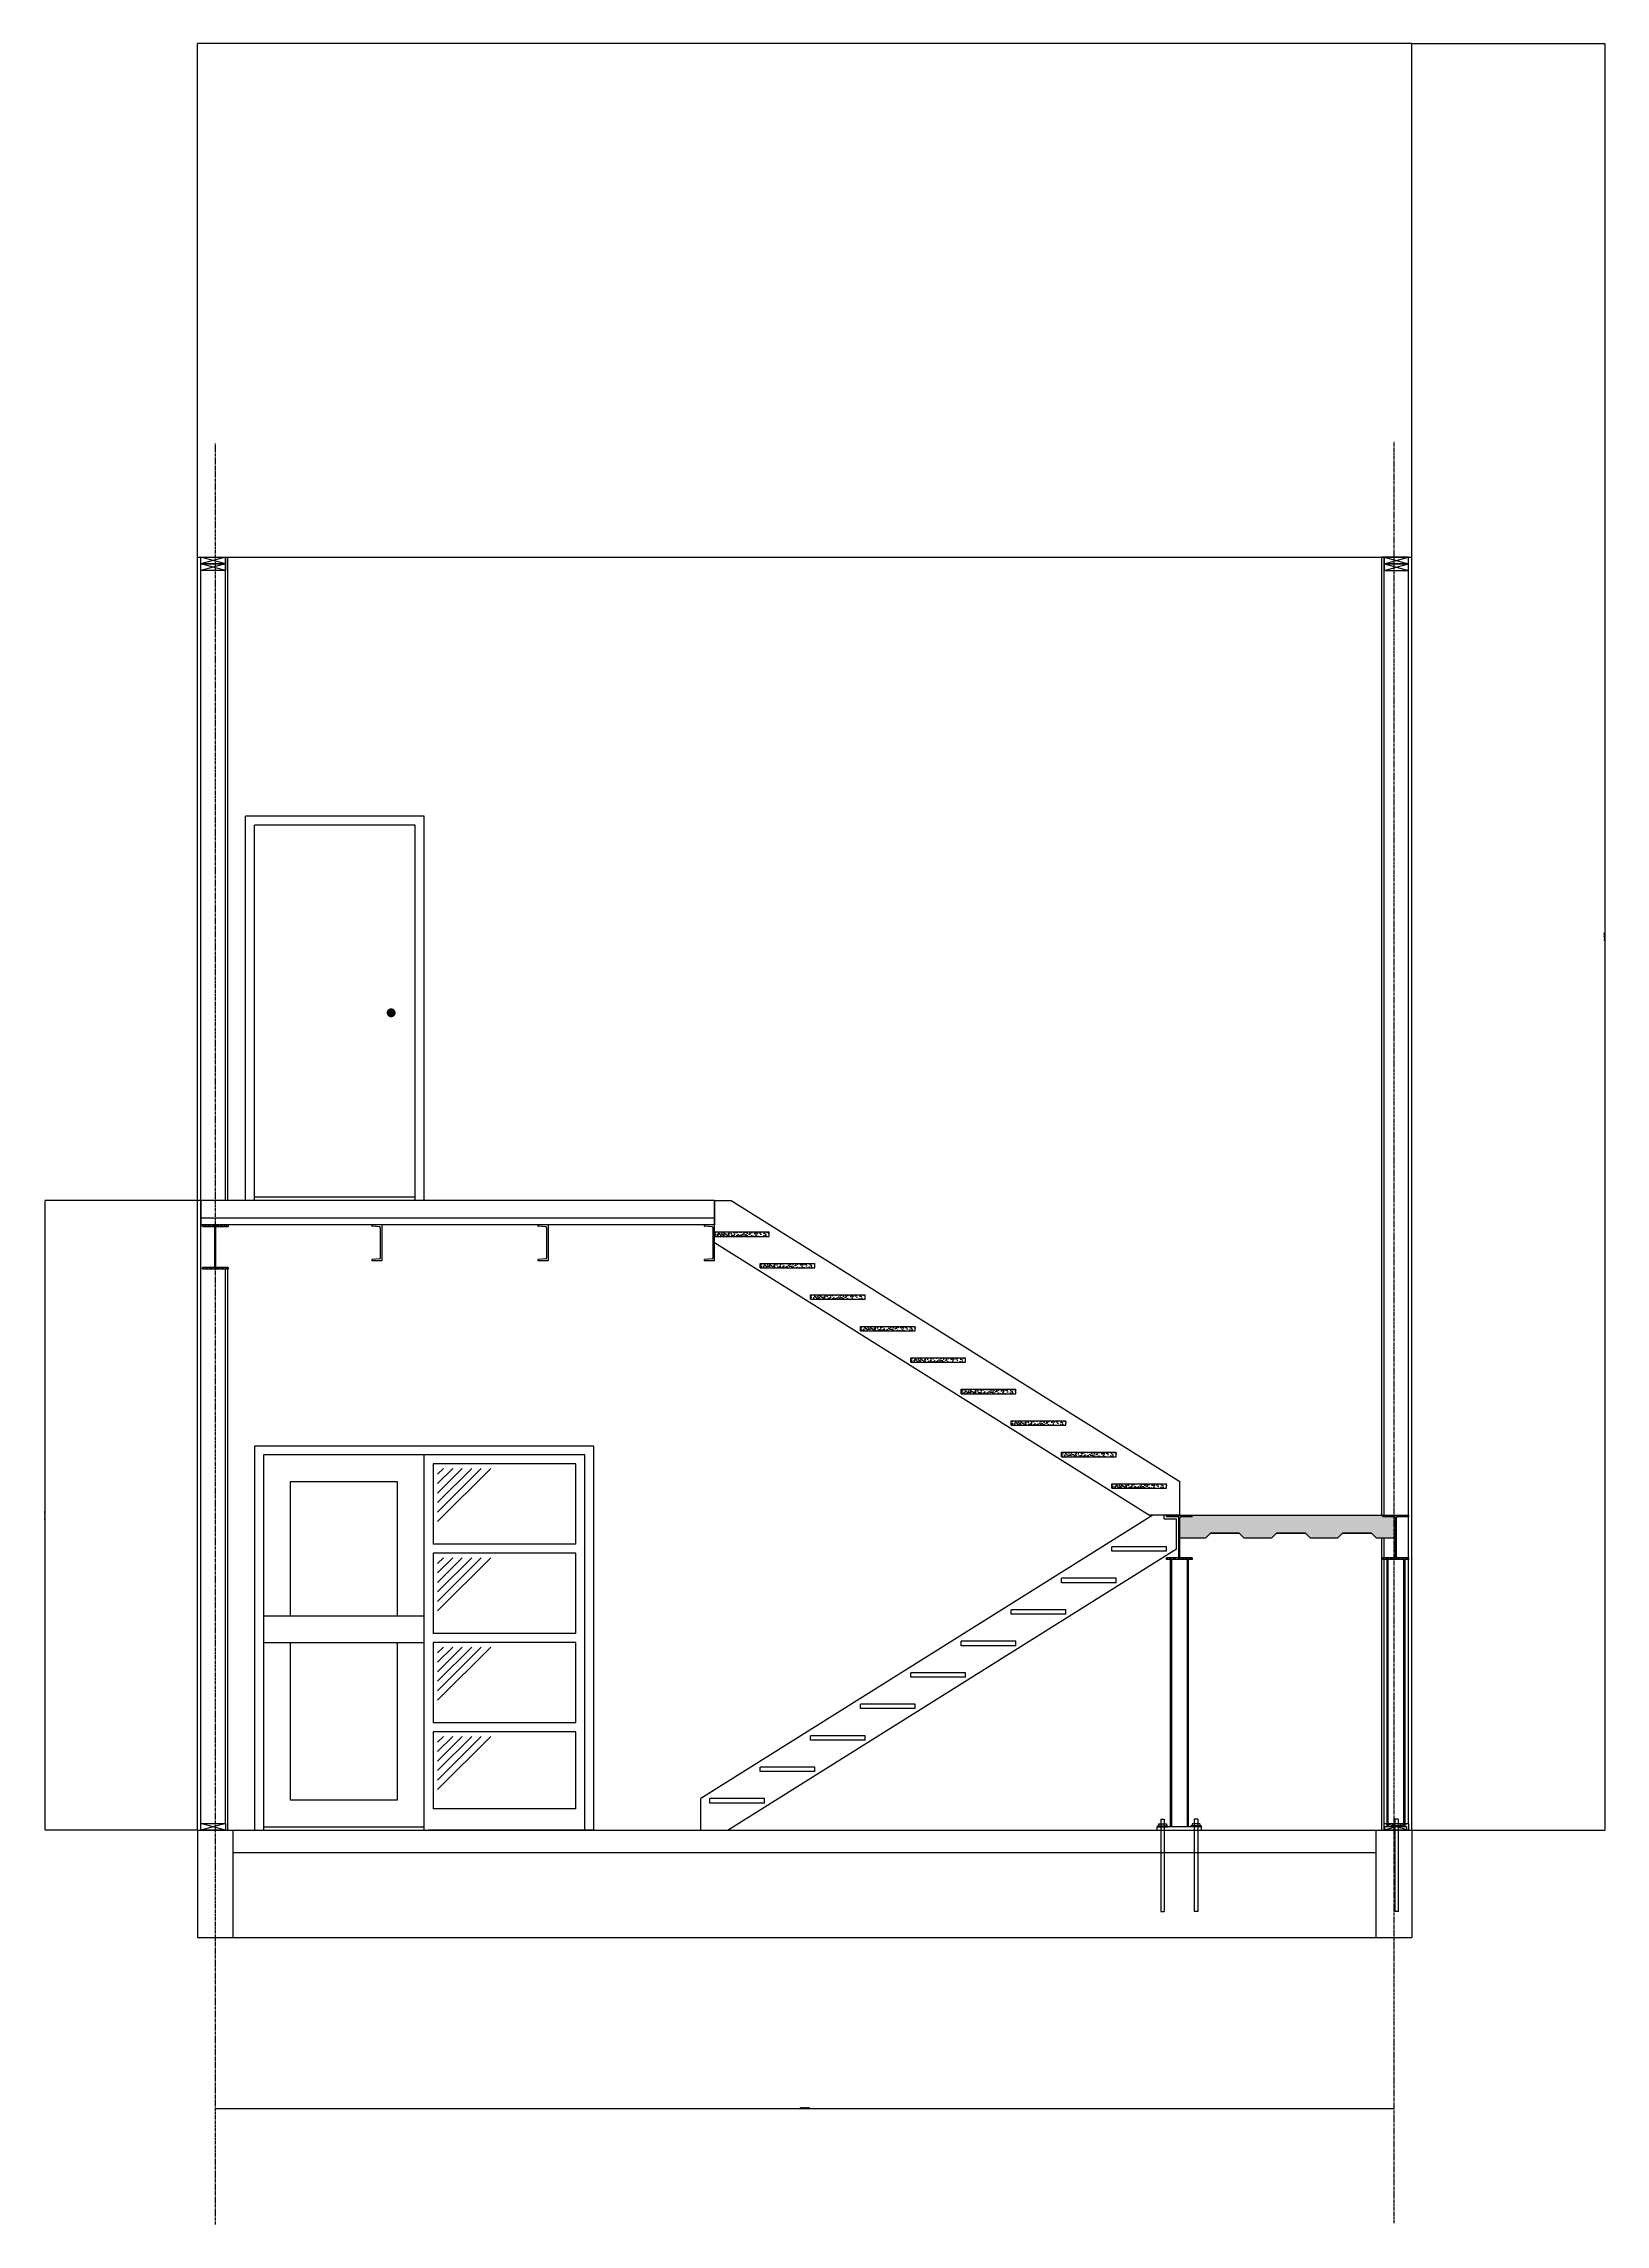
# Model space of a CAD drawing. Header units: millimetres. Extents: x -83614 to 248318, y 36678 to 90681.
# Drawn here: x 225142 to 234026, y 56673 to 69075 of the extents above; entities that cross this region are included whole.
import ezdxf

# ---------------------------------------------------------------- set-up
doc = ezdxf.new("R2010")
doc.units = ezdxf.units.MM
doc.linetypes.add('CENTER', pattern=[2, 1.25, -0.25, 0.25, -0.25])
for name, color, linetype in [('Arch_Detail_Door', 140, 'Continuous'), ('C-241-1', 241, 'Continuous'), ('LAYER11A', 11, 'Continuous'), ('LAYER131A', 131, 'Continuous'), ('LAYER251A', 251, 'Continuous'), ('LAYER7C', 7, 'CENTER'), ('Struc_Plan_WCol', 30, 'Continuous'), ('Struc_Section_BP', 135, 'Continuous'), ('Struc_Section_Conc', 71, 'Continuous'), ('Struc_Section_Dim', 2, 'Continuous'), ('Struc_Section_Steel', 11, 'Continuous')]:
    doc.layers.add(name, color=color, linetype=linetype)
doc.styles.add('ROMANS-115', font='romans.shx', dxfattribs={"width": 1.15})
doc.dimstyles.new('48-ROMANS-115', dxfattribs={"dimtxt": 3, "dimasz": 3, "dimexe": 3, "dimexo": 3, "dimgap": 0.0625, "dimtad": 1, "dimdec": 4, "dimzin": 1, "dimdsep": 46, "dimlunit": 4, "dimtxsty": 'ROMANS-115', "dimcen": 0.0625, "dimclrd": 256, "dimclre": 256, "dimclrt": 256, "dimadec": 0, "dimazin": 0, "dimtfac": 1, "dimtdec": 4, "dimtofl": 0, "dimtmove": 0, "dimatfit": 0, "dimfxl": 1, "dimfrac": 2, "dimtolj": 1, "dimtzin": 0, "dimarcsym": 0})

# ---------------------------------------------------------------- blocks, each defined once
blk = doc.blocks.new('*D51')
at = {"layer": 'Defpoints', "color": 0, "ltscale": 2}
for p in [(226119, 57314), (232825, 57332), (232825, 57314)]:
    blk.add_point(p, dxfattribs=at)
at = {"layer": 'Struc_Section_Dim', "lineweight": -2, "ltscale": 2}
blk.add_line((226122, 57332), (232822, 57332), dxfattribs=at)
at = {"layer": 'Struc_Section_Dim', "ltscale": 2}
for points in [[(226122, 57333), (226122, 57332), (226119, 57332)], [(232822, 57333), (232822, 57332), (232825, 57332)]]:
    blk.add_solid(points, dxfattribs=at)
at = {"layer": 'Struc_Section_Dim', "ltscale": 2, "insert": (229472, 57335), "char_height": 3, "attachment_point": 5, "style": 'ROMANS-115'}
blk.add_mtext('\\A1;558\'-9 5/8" [170322]', dxfattribs=at)
blk = doc.blocks.new('*D52')
at = {"layer": 'Defpoints', "color": 0, "ltscale": 2}
for p in [(225151, 62497), (226036, 62497), (226017, 58915)]:
    blk.add_point(p, dxfattribs=at)
at = {"layer": 'Struc_Section_Dim', "lineweight": -2, "ltscale": 2}
for p, q in [((226033, 62497), (225148, 62497)), ((225151, 58918), (225151, 62494)), ((226014, 58915), (225148, 58915))]:
    blk.add_line(p, q, dxfattribs=at)
at = {"layer": 'Struc_Section_Dim', "ltscale": 2}
for points in [[(225150, 62494), (225151, 62494), (225151, 62497)], [(225150, 58918), (225151, 58918), (225151, 58915)]]:
    blk.add_solid(points, dxfattribs=at)
at = {"layer": 'Struc_Section_Dim', "ltscale": 2, "insert": (225149, 60706), "char_height": 3, "attachment_point": 5, "rotation": 90, "style": 'ROMANS-115'}
blk.add_mtext('\\A1;298\'-5 3/8" [90968]', dxfattribs=at)
blk = doc.blocks.new('*D53')
at = {"layer": 'Defpoints', "color": 0, "ltscale": 2}
for p in [(232926, 69075), (232926, 58915), (234023, 58915)]:
    blk.add_point(p, dxfattribs=at)
at = {"layer": 'Struc_Section_Dim', "lineweight": -2, "ltscale": 2}
for p, q in [((232929, 69075), (234026, 69075)), ((234023, 69072), (234023, 58918)), ((232929, 58915), (234026, 58915))]:
    blk.add_line(p, q, dxfattribs=at)
at = {"layer": 'Struc_Section_Dim', "ltscale": 2}
for points in [[(234023, 69072), (234024, 69072), (234023, 69075)], [(234023, 58918), (234024, 58918), (234023, 58915)]]:
    blk.add_solid(points, dxfattribs=at)
at = {"layer": 'Struc_Section_Dim', "ltscale": 2, "insert": (234021, 63995), "char_height": 3, "attachment_point": 5, "rotation": 90, "style": 'ROMANS-115'}
blk.add_mtext('\\A1;846\'-8" [258064]', dxfattribs=at)

msp = doc.modelspace()

# ---------------------------------------------------------------- hatches: boundary and pattern name
at = {"layer": 'LAYER131A', "ltscale": 2}
h = msp.add_hatch(dxfattribs=at)
h.set_pattern_fill('AR-CONC', color=256, scale=5.08, style=0)
h.set_pattern_definition([(50, (219433.304, 62468.84), (36.43682, -3.18781), [3.81, -41.91]), (355, (219433.304, 62468.84), (-7.04857, 38.21136), [3.048, -33.528]), (100.4514, (219436.34, 62468.575), (29.38828, 35.02353), [3.238, -35.61802]), (46.1842, (219433.304, 62479), (54.21585, -8.40837), [5.715, -62.865]), (96.6356, (219437.82, 62478.3), (47.48087, 49.4852), [4.857, -53.42702]), (351.1842, (219433.304, 62479), (47.48083, 49.48522), [4.572, -50.292]), (21, (219438.384, 62476.46), (30.32288, -20.45304), [3.81, -41.91]), (326, (219438.384, 62476.46), (12.36042, 36.83762), [3.048, -33.528]), (71.4514, (219440.91, 62474.757), (42.68331, 16.38455), [3.238, -35.61802]), (37.5, (219433.304, 62468.841), (0.61772, 16.911008), [0, -33.1216, 0, -34.036, 0, -33.655]), (7.5, (219433.304, 62468.841), (13.363933, 20.036115), [0, -19.4056, 0, -32.3596, 0, -12.827]), (327.5, (219421.976, 62468.841), (27.11818, -1.145787), [0, -12.7, 0, -39.624, 0, -52.578]), (317.5, (219416.896, 62468.84), (29.62586, 5.085333), [0, -16.51, 0, -26.3144, 0, -37.338])])
h.paths.add_polyline_path([(229268.59198, 62317.60032), (228957.44198, 62317.60032), (228957.44198, 62292.20032), (229268.59198, 62292.20032)])
h = msp.add_hatch(dxfattribs=at)
h.set_pattern_fill('AR-CONC', color=256, scale=5.08, style=0)
h.set_pattern_definition([(50, (219693.654, 62289.77), (36.43682, -3.18781), [3.81, -41.91]), (355, (219693.654, 62289.77), (-7.04857, 38.21136), [3.048, -33.528]), (100.4514, (219696.69, 62289.505), (29.38828, 35.02353), [3.238, -35.61802]), (46.1842, (219693.654, 62299.93), (54.21585, -8.40837), [5.715, -62.865]), (96.6356, (219698.17, 62299.23), (47.48087, 49.4852), [4.857, -53.42702]), (351.1842, (219693.654, 62299.93), (47.48083, 49.48522), [4.572, -50.292]), (21, (219698.734, 62297.39), (30.32288, -20.45304), [3.81, -41.91]), (326, (219698.734, 62297.39), (12.36042, 36.83762), [3.048, -33.528]), (71.4514, (219701.26, 62295.687), (42.68331, 16.38455), [3.238, -35.61802]), (37.5, (219693.654, 62289.771), (0.61772, 16.911008), [0, -33.1216, 0, -34.036, 0, -33.655]), (7.5, (219693.654, 62289.771), (13.363933, 20.036115), [0, -19.4056, 0, -32.3596, 0, -12.827]), (327.5, (219682.326, 62289.771), (27.11818, -1.145787), [0, -12.7, 0, -39.624, 0, -52.578]), (317.5, (219677.246, 62289.77), (29.62586, 5.085333), [0, -16.51, 0, -26.3144, 0, -37.338])])
h.paths.add_polyline_path([(229528.94198, 62138.53032), (229217.79198, 62138.53032), (229217.79198, 62113.13032), (229528.94198, 62113.13032)])
h = msp.add_hatch(dxfattribs=at)
h.set_pattern_fill('AR-CONC', color=256, scale=5.08, style=0)
h.set_pattern_definition([(50, (219979.404, 62110.7), (36.43682, -3.18781), [3.81, -41.91]), (355, (219979.404, 62110.7), (-7.04857, 38.21136), [3.048, -33.528]), (100.4514, (219982.44, 62110.435), (29.38828, 35.02353), [3.238, -35.61802]), (46.1842, (219979.404, 62120.86), (54.21585, -8.40837), [5.715, -62.865]), (96.6356, (219983.92, 62120.16), (47.48087, 49.4852), [4.857, -53.42702]), (351.1842, (219979.404, 62120.86), (47.48083, 49.48522), [4.572, -50.292]), (21, (219984.484, 62118.32), (30.32288, -20.45304), [3.81, -41.91]), (326, (219984.484, 62118.32), (12.36042, 36.83762), [3.048, -33.528]), (71.4514, (219987.01, 62116.617), (42.68331, 16.38455), [3.238, -35.61802]), (37.5, (219979.404, 62110.701), (0.61772, 16.911008), [0, -33.1216, 0, -34.036, 0, -33.655]), (7.5, (219979.404, 62110.701), (13.363933, 20.036115), [0, -19.4056, 0, -32.3596, 0, -12.827]), (327.5, (219968.076, 62110.701), (27.11818, -1.145787), [0, -12.7, 0, -39.624, 0, -52.578]), (317.5, (219962.996, 62110.7), (29.62586, 5.085333), [0, -16.51, 0, -26.3144, 0, -37.338])])
h.paths.add_polyline_path([(229814.69198, 61959.46032), (229503.54198, 61959.46032), (229503.54198, 61934.06032), (229814.69198, 61934.06032)])
h = msp.add_hatch(dxfattribs=at)
h.set_pattern_fill('AR-CONC', color=256, scale=5.08, style=0)
h.set_pattern_definition([(50, (220265.154, 61931.63), (36.43682, -3.18781), [3.81, -41.91]), (355, (220265.154, 61931.63), (-7.04857, 38.21136), [3.048, -33.528]), (100.4514, (220268.19, 61931.365), (29.38828, 35.02353), [3.238, -35.61802]), (46.1842, (220265.154, 61941.79), (54.21585, -8.40837), [5.715, -62.865]), (96.6356, (220269.67, 61941.09), (47.48087, 49.4852), [4.857, -53.42702]), (351.1842, (220265.154, 61941.79), (47.48083, 49.48522), [4.572, -50.292]), (21, (220270.234, 61939.25), (30.32288, -20.45304), [3.81, -41.91]), (326, (220270.234, 61939.25), (12.36042, 36.83762), [3.048, -33.528]), (71.4514, (220272.76, 61937.547), (42.68331, 16.38455), [3.238, -35.61802]), (37.5, (220265.154, 61931.631), (0.61772, 16.911008), [0, -33.1216, 0, -34.036, 0, -33.655]), (7.5, (220265.154, 61931.631), (13.363933, 20.036115), [0, -19.4056, 0, -32.3596, 0, -12.827]), (327.5, (220253.826, 61931.631), (27.11818, -1.145787), [0, -12.7, 0, -39.624, 0, -52.578]), (317.5, (220248.746, 61931.63), (29.62586, 5.085333), [0, -16.51, 0, -26.3144, 0, -37.338])])
h.paths.add_polyline_path([(230100.44198, 61780.39032), (229789.29198, 61780.39032), (229789.29198, 61754.99032), (230100.44198, 61754.99032)])
h = msp.add_hatch(dxfattribs=at)
h.set_pattern_fill('AR-CONC', color=256, scale=5.08, style=0)
h.set_pattern_definition([(50, (220550.904, 61752.56), (36.43682, -3.18781), [3.81, -41.91]), (355, (220550.904, 61752.56), (-7.04857, 38.21136), [3.048, -33.528]), (100.4514, (220553.94, 61752.295), (29.38828, 35.02353), [3.238, -35.61802]), (46.1842, (220550.904, 61762.72), (54.21585, -8.40837), [5.715, -62.865]), (96.6356, (220555.42, 61762.02), (47.48087, 49.4852), [4.857, -53.42702]), (351.1842, (220550.904, 61762.72), (47.48083, 49.48522), [4.572, -50.292]), (21, (220555.984, 61760.18), (30.32288, -20.45304), [3.81, -41.91]), (326, (220555.984, 61760.18), (12.36042, 36.83762), [3.048, -33.528]), (71.4514, (220558.51, 61758.477), (42.68331, 16.38455), [3.238, -35.61802]), (37.5, (220550.904, 61752.561), (0.61772, 16.911008), [0, -33.1216, 0, -34.036, 0, -33.655]), (7.5, (220550.904, 61752.561), (13.363933, 20.036115), [0, -19.4056, 0, -32.3596, 0, -12.827]), (327.5, (220539.576, 61752.561), (27.11818, -1.145787), [0, -12.7, 0, -39.624, 0, -52.578]), (317.5, (220534.496, 61752.56), (29.62586, 5.085333), [0, -16.51, 0, -26.3144, 0, -37.338])])
h.paths.add_polyline_path([(230386.19198, 61601.32032), (230075.04198, 61601.32032), (230075.04198, 61575.92032), (230386.19198, 61575.92032)])
h = msp.add_hatch(dxfattribs=at)
h.set_pattern_fill('AR-CONC', color=256, scale=5.08, style=0)
h.set_pattern_definition([(50, (220836.654, 61573.49), (36.43682, -3.18781), [3.81, -41.91]), (355, (220836.654, 61573.49), (-7.04857, 38.21136), [3.048, -33.528]), (100.4514, (220839.69, 61573.225), (29.38828, 35.02353), [3.238, -35.61802]), (46.1842, (220836.654, 61583.65), (54.21585, -8.40837), [5.715, -62.865]), (96.6356, (220841.17, 61582.95), (47.48087, 49.4852), [4.857, -53.42702]), (351.1842, (220836.654, 61583.65), (47.48083, 49.48522), [4.572, -50.292]), (21, (220841.734, 61581.11), (30.32288, -20.45304), [3.81, -41.91]), (326, (220841.734, 61581.11), (12.36042, 36.83762), [3.048, -33.528]), (71.4514, (220844.26, 61579.407), (42.68331, 16.38455), [3.238, -35.61802]), (37.5, (220836.654, 61573.491), (0.61772, 16.911008), [0, -33.1216, 0, -34.036, 0, -33.655]), (7.5, (220836.654, 61573.491), (13.363933, 20.036115), [0, -19.4056, 0, -32.3596, 0, -12.827]), (327.5, (220825.326, 61573.491), (27.11818, -1.145787), [0, -12.7, 0, -39.624, 0, -52.578]), (317.5, (220820.246, 61573.49), (29.62586, 5.085333), [0, -16.51, 0, -26.3144, 0, -37.338])])
h.paths.add_polyline_path([(230671.94198, 61422.25032), (230360.79198, 61422.25032), (230360.79198, 61396.85032), (230671.94198, 61396.85032)])
h = msp.add_hatch(dxfattribs=at)
h.set_pattern_fill('AR-CONC', color=256, scale=5.08, style=0)
h.set_pattern_definition([(50, (221122.404, 61394.42), (36.43682, -3.18781), [3.81, -41.91]), (355, (221122.404, 61394.42), (-7.04857, 38.21136), [3.048, -33.528]), (100.4514, (221125.44, 61394.155), (29.38828, 35.02353), [3.238, -35.61802]), (46.1842, (221122.404, 61404.58), (54.21585, -8.40837), [5.715, -62.865]), (96.6356, (221126.92, 61403.88), (47.48087, 49.4852), [4.857, -53.42702]), (351.1842, (221122.404, 61404.58), (47.48083, 49.48522), [4.572, -50.292]), (21, (221127.484, 61402.04), (30.32288, -20.45304), [3.81, -41.91]), (326, (221127.484, 61402.04), (12.36042, 36.83762), [3.048, -33.528]), (71.4514, (221130.01, 61400.337), (42.68331, 16.38455), [3.238, -35.61802]), (37.5, (221122.404, 61394.421), (0.61772, 16.911008), [0, -33.1216, 0, -34.036, 0, -33.655]), (7.5, (221122.404, 61394.421), (13.363933, 20.036115), [0, -19.4056, 0, -32.3596, 0, -12.827]), (327.5, (221111.076, 61394.421), (27.11818, -1.145787), [0, -12.7, 0, -39.624, 0, -52.578]), (317.5, (221105.996, 61394.42), (29.62586, 5.085333), [0, -16.51, 0, -26.3144, 0, -37.338])])
h.paths.add_polyline_path([(230957.69198, 61243.18032), (230646.54198, 61243.18032), (230646.54198, 61217.78032), (230957.69198, 61217.78032)])
h = msp.add_hatch(dxfattribs=at)
h.set_pattern_fill('AR-CONC', color=256, scale=5.08, style=0)
h.set_pattern_definition([(50, (221408.154, 61215.35), (36.43682, -3.18781), [3.81, -41.91]), (355, (221408.154, 61215.35), (-7.04857, 38.21136), [3.048, -33.528]), (100.4514, (221411.19, 61215.085), (29.38828, 35.02353), [3.238, -35.61802]), (46.1842, (221408.154, 61225.51), (54.21585, -8.40837), [5.715, -62.865]), (96.6356, (221412.67, 61224.81), (47.48087, 49.4852), [4.857, -53.42702]), (351.1842, (221408.154, 61225.51), (47.48083, 49.48522), [4.572, -50.292]), (21, (221413.234, 61222.97), (30.32288, -20.45304), [3.81, -41.91]), (326, (221413.234, 61222.97), (12.36042, 36.83762), [3.048, -33.528]), (71.4514, (221415.76, 61221.267), (42.68331, 16.38455), [3.238, -35.61802]), (37.5, (221408.154, 61215.351), (0.61772, 16.911008), [0, -33.1216, 0, -34.036, 0, -33.655]), (7.5, (221408.154, 61215.351), (13.363933, 20.036115), [0, -19.4056, 0, -32.3596, 0, -12.827]), (327.5, (221396.826, 61215.351), (27.11818, -1.145787), [0, -12.7, 0, -39.624, 0, -52.578]), (317.5, (221391.746, 61215.35), (29.62586, 5.085333), [0, -16.51, 0, -26.3144, 0, -37.338])])
h.paths.add_polyline_path([(231243.44198, 61064.11032), (230932.29198, 61064.11032), (230932.29198, 61038.71032), (231243.44198, 61038.71032)])
h = msp.add_hatch(dxfattribs=at)
h.set_pattern_fill('AR-CONC', color=256, scale=5.08, style=0)
h.set_pattern_definition([(50, (221693.904, 61036.28), (36.43682, -3.18781), [3.81, -41.91]), (355, (221693.904, 61036.28), (-7.04857, 38.21136), [3.048, -33.528]), (100.4514, (221696.94, 61036.015), (29.38828, 35.02353), [3.238, -35.61802]), (46.1842, (221693.904, 61046.44), (54.21585, -8.40837), [5.715, -62.865]), (96.6356, (221698.42, 61045.74), (47.48087, 49.4852), [4.857, -53.42702]), (351.1842, (221693.904, 61046.44), (47.48083, 49.48522), [4.572, -50.292]), (21, (221698.984, 61043.9), (30.32288, -20.45304), [3.81, -41.91]), (326, (221698.984, 61043.9), (12.36042, 36.83762), [3.048, -33.528]), (71.4514, (221701.51, 61042.197), (42.68331, 16.38455), [3.238, -35.61802]), (37.5, (221693.904, 61036.281), (0.61772, 16.911008), [0, -33.1216, 0, -34.036, 0, -33.655]), (7.5, (221693.904, 61036.281), (13.363933, 20.036115), [0, -19.4056, 0, -32.3596, 0, -12.827]), (327.5, (221682.576, 61036.281), (27.11818, -1.145787), [0, -12.7, 0, -39.624, 0, -52.578]), (317.5, (221677.496, 61036.28), (29.62586, 5.085333), [0, -16.51, 0, -26.3144, 0, -37.338])])
h.paths.add_polyline_path([(231529.19198, 60885.04032), (231218.04198, 60885.04032), (231218.04198, 60859.64032), (231529.19198, 60859.64032)])
at = {"layer": 'Struc_Section_Conc', "ltscale": 2}
h = msp.add_hatch(dxfattribs=at)
h.set_pattern_fill('AR-CONC', color=256, scale=5.08, style=0)
h.set_pattern_definition([(50, (197830.258, 63534.68), (36.436817, -3.187808), [3.81, -41.91]), (355, (197830.26, 63534.68), (-7.048568, 38.21136), [3.048, -33.528]), (100.4514, (197833.295, 63534.415), (29.388277, 35.02353), [3.238, -35.61802]), (46.1842, (197830.26, 63544.84), (54.215845, -8.408366), [5.715, -62.865]), (96.6356, (197834.776, 63544.14), (47.480865, 49.48519), [4.857, -53.42702]), (351.1842, (197830.26, 63544.84), (47.48083, 49.485225), [4.572, -50.292]), (21, (197835.338, 63542.3), (30.322878, -20.45304), [3.81, -41.91]), (326, (197835.34, 63542.3), (12.36042, 36.837622), [3.048, -33.528]), (71.4514, (197837.865, 63540.596), (42.68331, 16.38455), [3.238, -35.61802]), (37.5, (197830.258, 63534.68), (0.6177207, 16.911008), [0, -33.1216, 0, -34.036, 0, -33.655]), (7.5, (197830.258, 63534.68), (13.3639325, 20.036115), [0, -19.4056, 0, -32.3596, 0, -12.827]), (327.5, (197818.93, 63534.68), (27.11818, -1.1457875), [0, -12.7, 0, -39.624, 0, -52.578]), (317.5, (197813.85, 63534.68), (29.625857, 5.085333), [0, -16.51, 0, -26.3144, 0, -37.338])])
h.paths.add_polyline_path([(232824.59198, 60698.03282), (232761.09198, 60698.03282), (232761.09198, 60705.97032), (231675.24198, 60705.97032), (231675.24198, 60698.03282), (231611.74198, 60698.03282, 0.4142135624), (231605.39198, 60691.68282), (231605.39198, 60577.81857), (231752.63837, 60577.81857), (231779.19012, 60604.37032), (231943.64034, 60604.37032), (231970.19209, 60577.81857), (232128.87587, 60577.81857), (232155.42762, 60604.37032), (232319.87784, 60604.37032), (232346.42959, 60577.81857), (232505.11337, 60577.81857), (232531.66512, 60604.37032), (232696.11534, 60604.37032), (232722.66709, 60577.81857), (232824.59198, 60577.81857)])
at = {"layer": 'Struc_Section_Steel', "ltscale": 2}
h = msp.add_hatch(dxfattribs=at)
h.set_pattern_fill('STEEL', color=256, scale=127, style=0)
h.set_pattern_definition([(45, (223455.151, 62769.769), (-11.22532, 11.22532), []), (45, (223455.151, 62777.706), (-11.22532, 11.22532), [])])
h.paths.add_polyline_path([(226192.01698, 62349.03282), (226192.01698, 62356.97032), (226045.96698, 62356.97032), (226045.96698, 62349.03282), (226109.46698, 62349.03282, -0.4142135624), (226115.81698, 62342.68282), (226115.81698, 62120.43282, -0.4142135624), (226109.46698, 62114.08282), (226045.96698, 62114.08282), (226045.96698, 62106.14532), (226192.01698, 62106.14532), (226192.01698, 62114.08282), (226128.51698, 62114.08282, -0.4142135624), (226122.16698, 62120.43282), (226122.16698, 62342.68282, -0.4142135624), (226128.51698, 62349.03282)])
h = msp.add_hatch(dxfattribs=at)
h.set_pattern_fill('STEEL', color=256, scale=127, style=0)
h.set_pattern_definition([(45, (228938.376, 61118.769), (-11.22532, 11.22532), []), (45, (228938.376, 61126.706), (-11.22532, 11.22532), [])])
h.paths.add_polyline_path([(231675.24198, 60698.03282), (231675.24198, 60705.97032), (231529.19198, 60705.97032), (231529.19198, 60698.03282), (231592.69198, 60698.03282, -0.4142135624), (231599.04198, 60691.68282), (231599.04198, 60469.43282, -0.4142135624), (231592.69198, 60463.08282), (231529.19198, 60463.08282), (231529.19198, 60455.14532), (231675.24198, 60455.14532), (231675.24198, 60463.08282), (231611.74198, 60463.08282, -0.4142135624), (231605.39198, 60469.43282), (231605.39198, 60691.68282, -0.4142135624), (231611.74198, 60698.03282)])
h = msp.add_hatch(dxfattribs=at)
h.set_pattern_fill('STEEL', color=256, scale=127, style=0)
h.set_pattern_definition([(45, (230170.276, 61118.769), (-11.22532, 11.22532), []), (45, (230170.276, 61126.706), (-11.22532, 11.22532), [])])
h.paths.add_polyline_path([(232907.14198, 60698.03282), (232907.14198, 60705.97032), (232761.09198, 60705.97032), (232761.09198, 60698.03282), (232824.59198, 60698.03282, -0.4142135624), (232830.94198, 60691.68282), (232830.94198, 60469.43282, -0.4142135624), (232824.59198, 60463.08282), (232761.09198, 60463.08282), (232761.09198, 60455.14532), (232907.14198, 60455.14532), (232907.14198, 60463.08282), (232843.64198, 60463.08282, -0.4142135624), (232837.29198, 60469.43282), (232837.29198, 60691.68282, -0.4142135624), (232843.64198, 60698.03282)])

# ---------------------------------------------------------------- linework, layer by layer
at = {"layer": 'Arch_Detail_Door'}
for p, q in [((227306.44198, 64681.07032), (226290.44198, 64681.07032)), ((226290.44198, 62496.67032), (226290.44198, 64681.07032)), ((226341.24198, 62496.67032), (226341.24198, 64630.27032)), ((227255.64198, 64630.27032), (226341.24198, 64630.27032)), ((227255.64198, 62496.67032), (227255.64198, 64630.27032)), ((227306.44198, 62496.67032), (227306.44198, 64681.07032)), ((227255.64198, 62515.72032), (226341.24198, 62515.72032)), ((226341.24198, 61099.67032), (226341.24198, 58915.27032)), ((228271.64198, 61099.67032), (226341.24198, 61099.67032)), ((226392.04198, 61048.87032), (226392.04198, 58934.32032)), ((227306.44198, 61048.87032), (226392.04198, 61048.87032)), ((228220.84198, 61048.87032), (227306.44198, 61048.87032)), ((227306.44198, 58915.27032), (227306.44198, 61048.87032)), ((227306.44198, 58934.32032), (227306.44198, 61048.87032)), ((228220.84198, 58915.27032), (228220.84198, 61048.87032)), ((228271.64198, 58915.27032), (228271.64198, 61099.67032)), ((227154.04198, 60896.47032), (226544.44198, 60896.47032)), ((226544.44198, 60896.47032), (226544.44198, 60134.47032)), ((227154.04198, 60134.47032), (227154.04198, 60896.47032)), ((228170.04198, 60998.07032), (227357.24198, 60998.07032)), ((227357.24198, 60998.07032), (227357.24198, 60540.87032)), ((228170.04198, 60540.87032), (228170.04198, 60998.07032)), ((228170.04198, 60540.87032), (227357.24198, 60540.87032)), ((227357.24198, 60490.07032), (227357.24198, 60032.87032)), ((228170.04198, 60490.07032), (227357.24198, 60490.07032)), ((228170.04198, 60032.87032), (228170.04198, 60490.07032)), ((226392.04198, 60134.47032), (227306.44198, 60134.47032)), ((228170.04198, 60032.87032), (227357.24198, 60032.87032)), ((226392.04198, 59982.07032), (227306.44198, 59982.07032)), ((226544.44198, 59982.07032), (226544.44198, 59086.72032)), ((227154.04198, 59086.72032), (227154.04198, 59982.07032)), ((227357.24198, 59982.07032), (227357.24198, 59524.87032)), ((228170.04198, 59982.07032), (227357.24198, 59982.07032)), ((228170.04198, 59524.87032), (228170.04198, 59982.07032)), ((228170.04198, 59524.87032), (227357.24198, 59524.87032)), ((227357.24198, 59474.07032), (227357.24198, 59035.92032)), ((228170.04198, 59474.07032), (227357.24198, 59474.07032)), ((228170.04198, 59035.92032), (228170.04198, 59474.07032)), ((226544.44198, 59086.72032), (227154.04198, 59086.72032)), ((228170.04198, 59035.92032), (227357.24198, 59035.92032)), ((226341.24198, 58915.27032), (228220.84198, 58915.27032)), ((226392.04198, 58934.32032), (227306.44198, 58934.32032)), ((226392.04198, 58934.32032), (226392.04198, 58915.27032)), ((227306.44198, 58915.27032), (227306.44198, 58934.32032)), ((228271.64198, 58915.27032), (227331.84198, 58915.27032))]:
    msp.add_line(p, q, dxfattribs=at)
at = {"layer": 'Arch_Detail_Door', "const_width": 25.4}
msp.add_lwpolyline([(227106.11848, 63563.47032, 1), (227131.51848, 63563.47032, 1)], format="xyb", close=True, dxfattribs=at)
at = {"layer": 'C-241-1'}
for p, q in [((231478.49542, 58939.03372), (231535.43855, 58939.03372)), ((231478.49542, 58939.03372), (231478.49542, 58934.32032)), ((231478.49542, 58934.32032), (231535.43855, 58934.32032)), ((231484.84542, 58951.60279), (231529.08855, 58951.60279)), ((231484.84542, 58951.60279), (231484.84542, 58939.03372)), ((231497.41449, 58978.05022), (231497.41449, 58951.60279)), ((231497.41449, 58978.05022), (231516.51948, 58978.05022)), ((231516.51948, 58978.05022), (231516.51948, 58951.60279)), ((231529.08855, 58951.60279), (231529.08855, 58939.03372)), ((231535.43855, 58939.03372), (231535.43855, 58934.32032)), ((231725.93855, 58939.03372), (231668.99542, 58939.03372)), ((231668.99542, 58939.03372), (231668.99542, 58934.32032)), ((231725.93855, 58934.32032), (231668.99542, 58934.32032)), ((231719.58855, 58951.60279), (231675.34542, 58951.60279)), ((231675.34542, 58951.60279), (231675.34542, 58939.03372)), ((231687.91449, 58978.05022), (231687.91449, 58951.60279)), ((231707.01948, 58978.05022), (231687.91449, 58978.05022)), ((231707.01948, 58978.05022), (231707.01948, 58951.60279)), ((231719.58855, 58951.60279), (231719.58855, 58939.03372)), ((231725.93855, 58939.03372), (231725.93855, 58934.32032)), ((232865.76355, 58939.03372), (232808.82042, 58939.03372)), ((232808.82042, 58939.03372), (232808.82042, 58934.32032)), ((232865.76355, 58934.32032), (232808.82042, 58934.32032)), ((232859.41355, 58951.60279), (232815.17042, 58951.60279)), ((232815.17042, 58951.60279), (232815.17042, 58939.03372)), ((232827.73949, 58978.05022), (232827.73949, 58951.60279)), ((232846.84448, 58978.05022), (232827.73949, 58978.05022)), ((232846.84448, 58978.05022), (232846.84448, 58951.60279)), ((232859.41355, 58951.60279), (232859.41355, 58939.03372)), ((232865.76355, 58939.03372), (232865.76355, 58934.32032))]:
    msp.add_line(p, q, dxfattribs=at)
at = {"layer": 'C-241-1', "ltscale": 2}
for p, q in [((231497.41449, 58951.60279), (231497.41449, 58451.72032)), ((231516.51948, 58951.60279), (231516.51948, 58451.72032)), ((231687.91449, 58951.60279), (231687.91449, 58451.72032)), ((231707.01948, 58951.60279), (231707.01948, 58451.72032)), ((232827.73949, 58951.60279), (232827.73949, 58451.72032)), ((232846.84448, 58951.60279), (232846.84448, 58451.72032)), ((231497.41449, 58451.72032), (231516.51948, 58451.72032)), ((231707.01948, 58451.72032), (231687.91449, 58451.72032)), ((232846.84448, 58451.72032), (232827.73949, 58451.72032))]:
    msp.add_line(p, q, dxfattribs=at)
at = {"layer": 'LAYER11A'}
for p, q in [((226017.39198, 58915.27032), (232926.19198, 58915.27032)), ((226017.39198, 58915.27032), (226017.39198, 58305.67032)), ((226220.59198, 58305.67032), (226220.59198, 58915.27032)), ((232722.99198, 58305.67032), (232722.99198, 58915.27032)), ((232926.19198, 58915.27032), (232926.19198, 58788.27032)), ((232926.19198, 58915.27032), (232926.19198, 58305.67032)), ((226220.59198, 58788.27032), (232722.99198, 58788.27032)), ((226017.39198, 58305.67032), (226220.59198, 58305.67032)), ((226220.59198, 58305.67032), (232722.99198, 58305.67032)), ((232722.99198, 58305.67032), (232926.19198, 58305.67032))]:
    msp.add_line(p, q, dxfattribs=at)
at = {"layer": 'LAYER131A'}
for p, q in [((226017.39198, 66154.27032), (226017.39198, 69075.27032)), ((232926.19198, 69075.27032), (226017.39198, 69075.27032)), ((232926.19198, 66154.27032), (232926.19198, 69075.27032)), ((226017.39198, 58915.27032), (226017.39198, 66154.27032)), ((226017.39198, 66154.27032), (232926.19198, 66154.27032)), ((226036.44198, 58953.37032), (226036.44198, 66154.27032)), ((226176.14198, 62496.67032), (226176.14198, 66154.27032)), ((226188.84198, 62496.67032), (226188.84198, 66154.27032)), ((232754.74198, 60705.97032), (232754.74198, 66154.27032)), ((232767.44198, 66154.27032), (232754.74198, 66154.27032)), ((232767.44198, 60705.97032), (232767.44198, 66154.27032)), ((232907.14198, 58953.37032), (232907.14198, 66154.27032)), ((232907.14198, 66154.27032), (232926.19198, 66154.27032)), ((232926.19198, 58915.27032), (232926.19198, 66154.27032)), ((228957.44198, 62317.60032), (229268.59198, 62317.60032)), ((228957.44198, 62292.20032), (229268.59198, 62292.20032)), ((229268.59198, 62292.20032), (229268.59198, 62317.60032)), ((229217.79198, 62138.53032), (229528.94198, 62138.53032)), ((229217.79198, 62113.13032), (229217.79198, 62138.53032)), ((229528.94198, 62113.13032), (229528.94198, 62138.53032)), ((226176.14198, 58953.37032), (226176.14198, 62106.14532)), ((226188.84198, 58915.27032), (226188.84198, 62106.14532)), ((229217.79198, 62113.13032), (229528.94198, 62113.13032)), ((229503.54198, 61959.46032), (229814.69198, 61959.46032)), ((229503.54198, 61934.06032), (229503.54198, 61959.46032)), ((229503.54198, 61934.06032), (229814.69198, 61934.06032)), ((229814.69198, 61934.06032), (229814.69198, 61959.46032)), ((229789.29198, 61780.39032), (230100.44198, 61780.39032)), ((229789.29198, 61780.39032), (230075.04198, 61780.39032)), ((229789.29198, 61754.99032), (229789.29198, 61780.39032)), ((230100.44198, 61754.99032), (230100.44198, 61780.39032)), ((229789.29198, 61754.99032), (230100.44198, 61754.99032)), ((230075.04198, 61601.32032), (230386.19198, 61601.32032)), ((230075.04198, 61575.92032), (230075.04198, 61601.32032)), ((230075.04198, 61575.92032), (230386.19198, 61575.92032)), ((230386.19198, 61575.92032), (230386.19198, 61601.32032)), ((230360.79198, 61422.25032), (230671.94198, 61422.25032)), ((230360.79198, 61396.85032), (230360.79198, 61422.25032)), ((230360.79198, 61396.85032), (230671.94198, 61396.85032)), ((230671.94198, 61396.85032), (230671.94198, 61422.25032)), ((230646.54198, 61243.18032), (230957.69198, 61243.18032)), ((230646.54198, 61217.78032), (230646.54198, 61243.18032)), ((230646.54198, 61217.78032), (230957.69198, 61217.78032)), ((230957.69198, 61217.78032), (230957.69198, 61243.18032)), ((230932.29198, 61064.11032), (231243.44198, 61064.11032)), ((230932.29198, 61038.71032), (230932.29198, 61064.11032)), ((230932.29198, 61038.71032), (231243.44198, 61038.71032)), ((231243.44198, 61038.71032), (231243.44198, 61064.11032)), ((231218.04198, 60885.04032), (231529.19198, 60885.04032)), ((231218.04198, 60859.64032), (231218.04198, 60885.04032)), ((231218.04198, 60859.64032), (231529.19198, 60859.64032)), ((231529.19198, 60859.64032), (231529.19198, 60885.04032)), ((232754.74198, 58915.27032), (232754.74198, 60577.81857)), ((232767.44198, 58953.37032), (232767.44198, 60577.81857)), ((231551.41698, 60455.14532), (231551.41698, 58934.32032)), ((231653.01698, 60455.14532), (231653.01698, 58934.32032)), ((232783.31698, 60455.14532), (232783.31698, 58934.32032)), ((232884.91698, 60455.14532), (232884.91698, 58934.32032)), ((230957.69198, 60143.36032), (230957.69198, 60168.76032)), ((230671.94198, 59964.29032), (230671.94198, 59989.69032)), ((230075.04198, 59785.22032), (230075.04198, 59810.62032)), ((230386.19198, 59785.22032), (230386.19198, 59810.62032)), ((229789.29198, 59606.15032), (229789.29198, 59631.55032)), ((230100.44198, 59606.15032), (230100.44198, 59631.55032)), ((229503.54198, 59427.08032), (229503.54198, 59452.48032)), ((229814.69198, 59427.08032), (229814.69198, 59452.48032)), ((229217.79198, 59248.01032), (229217.79198, 59273.41032)), ((229528.94198, 59248.01032), (229528.94198, 59273.41032)), ((228932.04198, 59068.94032), (228932.04198, 59094.34032)), ((229243.19198, 59068.94032), (229243.19198, 59094.34032))]:
    msp.add_line(p, q, dxfattribs=at)
at = {"layer": 'LAYER131A', "ltscale": 10}
for p, q in [((231529.19198, 60526.90032), (231218.04198, 60526.90032)), ((231218.04198, 60501.50032), (231218.04198, 60526.90032)), ((231529.19198, 60501.50032), (231529.19198, 60526.90032)), ((231529.19198, 60501.50032), (231218.04198, 60501.50032)), ((230932.29198, 60322.43032), (230932.29198, 60347.83032)), ((231243.44198, 60347.83032), (230932.29198, 60347.83032)), ((231243.44198, 60322.43032), (230932.29198, 60322.43032)), ((231243.44198, 60322.43032), (231243.44198, 60347.83032)), ((230646.54198, 60143.36032), (230646.54198, 60168.76032)), ((230957.69198, 60168.76032), (230646.54198, 60168.76032)), ((230957.69198, 60143.36032), (230646.54198, 60143.36032)), ((230360.79198, 59964.29032), (230360.79198, 59989.69032)), ((230671.94198, 59989.69032), (230360.79198, 59989.69032)), ((230671.94198, 59964.29032), (230360.79198, 59964.29032)), ((230386.19198, 59810.62032), (230075.04198, 59810.62032)), ((230386.19198, 59785.22032), (230075.04198, 59785.22032)), ((230100.44198, 59631.55032), (229789.29198, 59631.55032)), ((230100.44198, 59606.15032), (229789.29198, 59606.15032)), ((229814.69198, 59452.48032), (229503.54198, 59452.48032)), ((229814.69198, 59427.08032), (229503.54198, 59427.08032)), ((229528.94198, 59273.41032), (229217.79198, 59273.41032)), ((229528.94198, 59248.01032), (229217.79198, 59248.01032)), ((229243.19198, 59094.34032), (228932.04198, 59094.34032)), ((229243.19198, 59068.94032), (228932.04198, 59068.94032))]:
    msp.add_line(p, q, dxfattribs=at)
at = {"layer": 'LAYER251A'}
for p, q in [((227382.64198, 60670.22551), (227685.0868, 60972.67032)), ((227382.64198, 60724.10704), (227631.20526, 60972.67032)), ((227382.64198, 60777.98858), (227577.32372, 60972.67032)), ((227382.64198, 60831.87012), (227523.44219, 60972.67032)), ((227382.64198, 60885.75165), (227469.56065, 60972.67032)), ((227382.64198, 60939.63319), (227415.67911, 60972.67032)), ((227382.64198, 60162.22551), (227685.0868, 60464.67032)), ((227382.64198, 60216.10704), (227631.20526, 60464.67032)), ((227382.64198, 60269.98858), (227577.32372, 60464.67032)), ((227382.64198, 60323.87012), (227523.44219, 60464.67032)), ((227382.64198, 60377.75165), (227469.56065, 60464.67032)), ((227382.64198, 60431.63319), (227415.67911, 60464.67032)), ((227382.64198, 59654.22551), (227685.0868, 59956.67032)), ((227382.64198, 59708.10704), (227631.20526, 59956.67032)), ((227382.64198, 59761.98858), (227577.32372, 59956.67032)), ((227382.64198, 59815.87012), (227523.44219, 59956.67032)), ((227382.64198, 59869.75165), (227469.56065, 59956.67032)), ((227382.64198, 59923.63319), (227415.67911, 59956.67032)), ((227382.64198, 59146.22551), (227685.0868, 59448.67032)), ((227382.64198, 59200.10704), (227631.20526, 59448.67032)), ((227382.64198, 59253.98858), (227577.32372, 59448.67032)), ((227382.64198, 59307.87012), (227523.44219, 59448.67032)), ((227382.64198, 59361.75165), (227469.56065, 59448.67032)), ((227382.64198, 59415.63319), (227415.67911, 59448.67032))]:
    msp.add_line(p, q, dxfattribs=at)
at = {"layer": 'LAYER7C', "ltscale": 12}
for p, q in [((226118.99198, 56673.20997), (226118.99198, 66803.45862)), ((232824.59198, 56679.88319), (232824.59198, 66810.13184))]:
    msp.add_line(p, q, dxfattribs=at)
at = {"layer": 'Struc_Plan_WCol'}
for p, q in [((226176.14198, 66116.17032), (226036.44198, 66154.27032)), ((226176.14198, 66154.27032), (226036.44198, 66116.17032)), ((226176.14198, 66078.07032), (226036.44198, 66116.17032)), ((226176.14198, 66116.17032), (226036.44198, 66078.07032)), ((232767.44198, 66116.17032), (232907.14198, 66154.27032)), ((232767.44198, 66154.27032), (232907.14198, 66116.17032)), ((232767.44198, 66078.07032), (232907.14198, 66116.17032)), ((232767.44198, 66116.17032), (232907.14198, 66078.07032)), ((226176.14198, 58915.27032), (226036.44198, 58953.37032)), ((226176.14198, 58953.37032), (226036.44198, 58915.27032)), ((232907.14198, 58915.27032), (232767.44198, 58953.37032)), ((232907.14198, 58953.37032), (232767.44198, 58915.27032))]:
    msp.add_line(p, q, dxfattribs=at)
for points in [[(226176.14198, 66116.17032), (226036.44198, 66116.17032), (226036.44198, 66154.27032), (226176.14198, 66154.27032)], [(226176.14198, 66078.07032), (226036.44198, 66078.07032), (226036.44198, 66116.17032), (226176.14198, 66116.17032)], [(232767.44198, 66116.17032), (232907.14198, 66116.17032), (232907.14198, 66154.27032), (232767.44198, 66154.27032)], [(232767.44198, 66078.07032), (232907.14198, 66078.07032), (232907.14198, 66116.17032), (232767.44198, 66116.17032)], [(226176.14198, 58915.27032), (226036.44198, 58915.27032), (226036.44198, 58953.37032), (226176.14198, 58953.37032)], [(232907.14198, 58915.27032), (232767.44198, 58915.27032), (232767.44198, 58953.37032), (232907.14198, 58953.37032)]]:
    msp.add_lwpolyline(points, close=True, dxfattribs=at)
at = {"layer": 'Struc_Section_BP', "ltscale": 2}
for points in [[(231475.21698, 58915.27032), (231729.21698, 58915.27032), (231729.21698, 58934.32032), (231475.21698, 58934.32032)], [(232770.61698, 58915.27032), (232897.61698, 58915.27032), (232897.61698, 58934.32032), (232770.61698, 58934.32032)]]:
    msp.add_lwpolyline(points, close=True, dxfattribs=at)
at = {"layer": 'Struc_Section_Conc', "ltscale": 2}
for p, q in [((228957.44198, 62496.67032), (226036.44198, 62496.67032)), ((226036.44198, 62496.67032), (226036.44198, 62356.97032)), ((228957.44198, 62496.67032), (228957.44198, 62356.97032)), ((228957.44198, 62356.97032), (226036.44198, 62356.97032)), ((231675.24198, 60705.97032), (232761.09198, 60705.97032)), ((231605.39198, 60577.81857), (231751.87773, 60577.81857)), ((231752.63837, 60577.81857), (231779.19012, 60604.37032)), ((231779.19012, 60604.37032), (231943.64034, 60604.37032)), ((231943.64034, 60604.37032), (231779.19012, 60604.37032)), ((231779.19012, 60604.37032), (231943.64034, 60604.37032)), ((231970.19209, 60577.81857), (231943.64034, 60604.37032)), ((231970.19209, 60577.81857), (232128.11523, 60577.81857)), ((232128.87587, 60577.81857), (232155.42762, 60604.37032)), ((232155.42762, 60604.37032), (232319.87784, 60604.37032)), ((232319.87784, 60604.37032), (232155.42762, 60604.37032)), ((232155.42762, 60604.37032), (232319.87784, 60604.37032)), ((232346.42959, 60577.81857), (232319.87784, 60604.37032)), ((232346.42959, 60577.81857), (232504.35273, 60577.81857)), ((232505.11337, 60577.81857), (232531.66512, 60604.37032)), ((232696.11534, 60604.37032), (232531.66512, 60604.37032)), ((232531.66512, 60604.37032), (232696.11534, 60604.37032)), ((232531.66512, 60604.37032), (232696.11534, 60604.37032)), ((232722.66709, 60577.81857), (232696.11534, 60604.37032)), ((232722.66709, 60577.81857), (232830.94198, 60577.81857))]:
    msp.add_line(p, q, dxfattribs=at)
at = {"layer": 'Struc_Section_Conc', "ltscale": 20}
msp.add_line((228957.44198, 62395.07032), (226036.44198, 62395.07032), dxfattribs=at)
at = {"layer": 'Struc_Section_Steel', "ltscale": 2}
for p, q in [((228957.44198, 62496.67032), (229053.10799, 62496.67032)), ((228957.44198, 62153.77032), (228957.44198, 62496.67032)), ((229053.10799, 62496.67032), (231605.39198, 60897.23902)), ((227065.14198, 62356.97032), (227007.99198, 62356.97032)), ((227007.99198, 62356.97032), (227007.99198, 62352.57688)), ((227052.99542, 62345.73024), (227010.89026, 62349.41397)), ((227058.79198, 62171.33624), (227058.79198, 62339.40441)), ((227065.14198, 62356.97032), (227065.14198, 62153.77032)), ((228011.29198, 62356.97032), (227954.14198, 62356.97032)), ((227954.14198, 62356.97032), (227954.14198, 62352.57688)), ((227999.14542, 62345.73024), (227957.04026, 62349.41397)), ((228004.94198, 62171.33624), (228004.94198, 62339.40441)), ((228011.29198, 62356.97032), (228011.29198, 62153.77032)), ((228957.44198, 62356.97032), (228900.29198, 62356.97032)), ((228900.29198, 62356.97032), (228900.29198, 62352.57688)), ((228945.29542, 62345.73024), (228903.19026, 62349.41397)), ((228951.09198, 62171.33624), (228951.09198, 62339.40441)), ((227007.99198, 62158.16376), (227007.99198, 62153.77032)), ((227065.14198, 62153.77032), (227007.99198, 62153.77032)), ((227052.99542, 62165.0104), (227010.89026, 62161.32668)), ((227954.14198, 62158.16376), (227954.14198, 62153.77032)), ((228011.29198, 62153.77032), (227954.14198, 62153.77032)), ((227999.14542, 62165.0104), (227957.04026, 62161.32668)), ((228900.29198, 62158.16376), (228900.29198, 62153.77032)), ((228957.44198, 62153.77032), (228900.29198, 62153.77032)), ((228945.29542, 62165.0104), (228903.19026, 62161.32668)), ((228957.44198, 62257.64962), (231433.52598, 60705.97032)), ((231605.39198, 60705.97032), (231605.39198, 60897.23902)), ((231451.46335, 60705.97032), (228881.24198, 59095.29826)), ((231605.39198, 60705.97032), (231433.52598, 60705.97032)), ((231516.49198, 60685.33282), (231516.49198, 60705.97032)), ((231529.19198, 60705.97032), (231594.21598, 60705.97032)), ((231529.19198, 60698.03282), (231529.19198, 60705.97032)), ((231586.34198, 60514.00438), (229035.17061, 58915.27032)), ((228881.24198, 58915.27032), (228881.24198, 59095.29826))]:
    msp.add_line(p, q, dxfattribs=at)
at = {"layer": 'Struc_Section_Steel'}
for p, q in [((226045.96698, 62356.97032), (226192.01698, 62356.97032)), ((226045.96698, 62349.03282), (226045.96698, 62356.97032)), ((226045.96698, 62349.03282), (226109.46698, 62349.03282)), ((226115.81698, 62120.43282), (226115.81698, 62342.68282)), ((226122.16698, 62120.43282), (226122.16698, 62342.68282)), ((226128.51698, 62349.03282), (226192.01698, 62349.03282)), ((226192.01698, 62356.97032), (226192.01698, 62349.03282)), ((226045.96698, 62106.14532), (226045.96698, 62114.08282)), ((226109.46698, 62114.08282), (226045.96698, 62114.08282)), ((226192.01698, 62106.14532), (226045.96698, 62106.14532)), ((226192.01698, 62114.08282), (226128.51698, 62114.08282)), ((226192.01698, 62114.08282), (226192.01698, 62106.14532)), ((231516.49198, 60685.33282), (231586.34198, 60685.33282)), ((231529.19198, 60705.97032), (231675.24198, 60705.97032)), ((231529.19198, 60698.03282), (231529.19198, 60705.97032)), ((231529.19198, 60698.03282), (231592.69198, 60698.03282)), ((231586.34198, 60514.00438), (231586.34198, 60685.33282)), ((231599.04198, 60469.43282), (231599.04198, 60691.68282)), ((231605.39198, 60469.43282), (231605.39198, 60691.68282)), ((231611.74198, 60698.03282), (231675.24198, 60698.03282)), ((231675.24198, 60705.97032), (231675.24198, 60698.03282)), ((232761.09198, 60705.97032), (232907.14198, 60705.97032)), ((232761.09198, 60698.03282), (232761.09198, 60705.97032)), ((232761.09198, 60698.03282), (232824.59198, 60698.03282)), ((232830.94198, 60469.43282), (232830.94198, 60691.68282)), ((232837.29198, 60469.43282), (232837.29198, 60691.68282)), ((232843.64198, 60698.03282), (232907.14198, 60698.03282)), ((232907.14198, 60705.97032), (232907.14198, 60698.03282)), ((231529.19198, 60455.14532), (231529.19198, 60463.08282)), ((231592.69198, 60463.08282), (231529.19198, 60463.08282)), ((231675.24198, 60455.14532), (231529.19198, 60455.14532)), ((231675.24198, 60463.08282), (231611.74198, 60463.08282)), ((231675.24198, 60463.08282), (231675.24198, 60455.14532)), ((232761.09198, 60455.14532), (232761.09198, 60463.08282)), ((232824.59198, 60463.08282), (232761.09198, 60463.08282)), ((232907.14198, 60455.14532), (232761.09198, 60455.14532)), ((232907.14198, 60463.08282), (232843.64198, 60463.08282)), ((232907.14198, 60463.08282), (232907.14198, 60455.14532))]:
    msp.add_line(p, q, dxfattribs=at)
at = {"layer": 'Struc_Section_Steel', "ltscale": 4}
for p, q in [((231557.76698, 60455.14532), (231557.76698, 58934.32032)), ((231646.66698, 60455.14532), (231646.66698, 58934.32032)), ((232789.66698, 60455.14532), (232789.66698, 58934.32032)), ((232878.56698, 60455.14532), (232878.56698, 58934.32032))]:
    msp.add_line(p, q, dxfattribs=at)
at = {"layer": 'Struc_Section_Steel'}
for centre, start, end in [((226109.46698, 62342.68282), 0, 90), ((226128.51698, 62342.68282), 90, 180), ((226109.46698, 62120.43282), 270, 0), ((226128.51698, 62120.43282), 180, 270), ((231592.69198, 60691.68282), 0, 90), ((231611.74198, 60691.68282), 90, 180), ((232824.59198, 60691.68282), 0, 90), ((232843.64198, 60691.68282), 90, 180), ((231592.69198, 60469.43282), 270, 0), ((231611.74198, 60469.43282), 180, 270), ((232824.59198, 60469.43282), 270, 0), ((232843.64198, 60469.43282), 180, 270)]:
    msp.add_arc(centre, 6.35, start, end, dxfattribs=at)
at = {"layer": 'Struc_Section_Steel', "ltscale": 2}
for centre, radius, start, end in [((227011.16698, 62352.57688), 3.175, 180, 265), ((227052.44198, 62339.40441), 6.35, 0, 85), ((227957.31698, 62352.57688), 3.175, 180, 265), ((227998.59198, 62339.40441), 6.35, 0, 85), ((228903.46698, 62352.57688), 3.175, 180, 265), ((228944.74198, 62339.40441), 6.35, 0, 85), ((227011.16698, 62158.16376), 3.175, 95, 180), ((227052.44198, 62171.33624), 6.35, 275, 0), ((227957.31698, 62158.16376), 3.175, 95, 180), ((227998.59198, 62171.33624), 6.35, 275, 0), ((228903.46698, 62158.16376), 3.175, 95, 180), ((228944.74198, 62171.33624), 6.35, 275, 0)]:
    msp.add_arc(centre, radius, start, end, dxfattribs=at)

# ---------------------------------------------------------------- dimensions: what is measured, and where the dimension line sits
at = {"layer": 'Struc_Section_Dim', "ltscale": 2}
for base, p1, p2, picture, middle in [((234023.44847, 58915.27032), (232926.19198, 69075.27032), (232926.19198, 58915.27032), '*D53', (234021.10025, 63995.27032)), ((225150.98576, 62496.67032), (226017.39198, 58915.27032), (226036.44198, 62496.67032), '*D52', (225148.63755, 60705.97032))]:
    dim = msp.add_linear_dim(base=base, p1=p1, p2=p2, angle=90, dimstyle='48-ROMANS-115', dxfattribs=at)
    dim.commit()
    dim.dimension.update_dxf_attribs({"geometry": picture, "text_midpoint": middle})
dim = msp.add_linear_dim(base=(232824.59198, 57332.21514), p1=(226118.99198, 57313.89291), p2=(232824.59198, 57313.89291), dimstyle='48-ROMANS-115', override={"dimse1": 1, "dimse2": 1}, dxfattribs=at)
dim.commit()
dim.dimension.update_dxf_attribs({"geometry": '*D51', "text_midpoint": (229471.79198, 57334.56335)})

doc.saveas('drawing.dxf')
